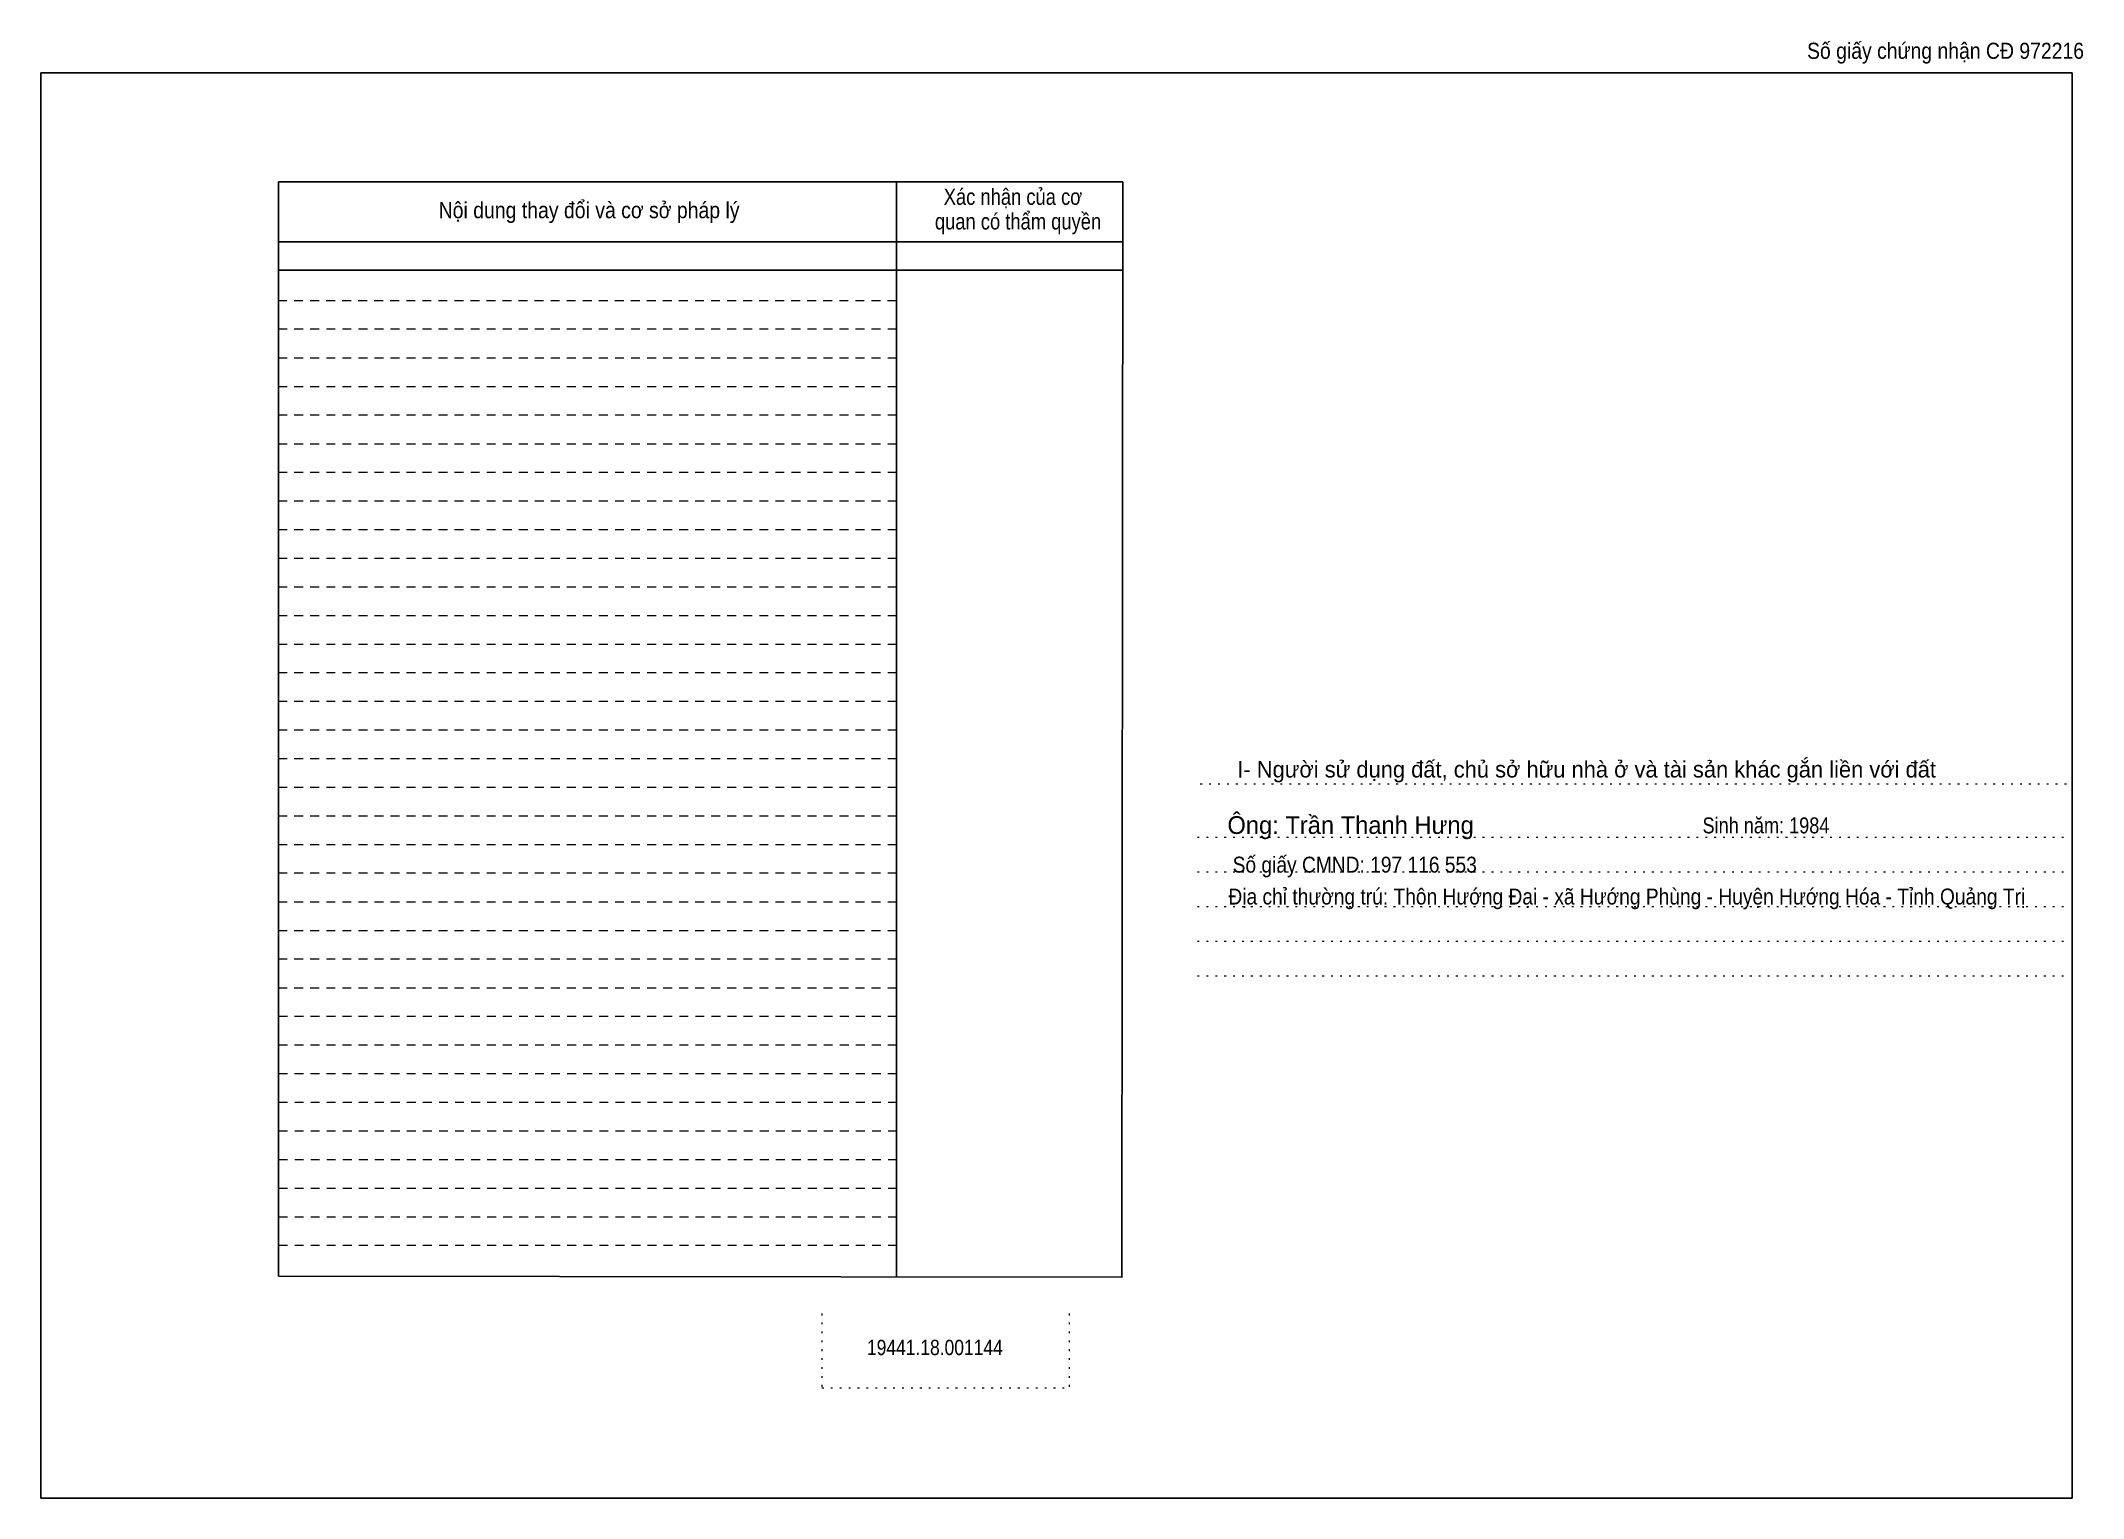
# Model space of a CAD drawing. Header units: metres. Extents: x 532982 to 534558, y 1849199 to 1850105.
# Drawn here: x 532982.1 to 533394.7, y 1849810.9 to 1850105.3 of the extents above; entities that cross this region are included whole.
import ezdxf
from ezdxf.enums import TextEntityAlignment as Align

# ---------------------------------------------------------------- set-up
doc = ezdxf.new("R2010")
doc.units = ezdxf.units.M
doc.header["$LTSCALE"] = 1.2
doc.linetypes.add('DOTTED', pattern=[1.5, 0.3, -1.2])
doc.linetypes.add('SHORT_DASHED', pattern=[2.7, 1.5, -1.2])
for name, color, linetype, lineweight in [('1', 7, 'DOTTED', 13), ('2', 7, 'SHORT_DASHED', 13), ('28', 7, 'Continuous', 25)]:
    doc.layers.add(name, color=color, linetype=linetype, lineweight=lineweight)
for name, color, linetype in [('18', 7, 'Continuous'), ('19', 7, 'Continuous'), ('40', 7, 'Continuous'), ('9', 7, 'Continuous')]:
    doc.layers.add(name, color=color, linetype=linetype)

msp = doc.modelspace()

# ---------------------------------------------------------------- texts
at = {"layer": '18', "width": 0.85}
msp.add_text('19441.18.001144', height=3.1, dxfattribs=at).set_placement((533162.715, 1849839.8), align=Align.CENTER)
at = {"layer": '19'}
msp.add_text('Ông: Trần Thanh Hưng', height=3.58, dxfattribs=at).set_placement((533246.705, 1849945.1), align=Align.CENTER)
at = {"layer": '2'}
for s, width, p in [('Xác nhận của cơ', 0.85, (533178.495, 1850072.2)), ('Xác nhận của cơ', 0.85, (533178.495, 1850072.2)), ('Nội dung thay đổi và cơ sở pháp lý', 0.9, (533092.86, 1850069.5)), ('Nội dung thay đổi và cơ sở pháp lý', 0.9, (533092.86, 1850069.5)), (' quan có thẩm quyền', 0.85, (533179, 1850067.22)), (' quan có thẩm quyền', 0.85, (533179, 1850067.22))]:
    msp.add_text(s, height=3.261, dxfattribs=dict(at, width=width)).set_placement(p, align=Align.CENTER)
at = {"layer": '28'}
msp.add_text('I- Người sử dụng đất, chủ sở hữu nhà ở và tài sản khác gắn liền với đất', height=3.306, dxfattribs=at).set_placement((533294.395, 1849956.5), align=Align.CENTER)
at = {"layer": '28', "width": 0.9}
msp.add_text('Địa chỉ thường trú: Thôn Hướng Đại - xã Hướng Phùng - Huyện Hướng Hóa - Tỉnh Quảng Trị', height=3.22, dxfattribs=at).set_placement((533302.505, 1849930.84), align=Align.CENTER)
at = {"layer": '40', "width": 0.9}
msp.add_text('Số giấy chứng nhận CĐ 972216', height=3.253, dxfattribs=at).set_placement((533366.895, 1850101.7), align=Align.CENTER)
at = {"layer": '9'}
for s, width, p in [('Sinh năm: 1984', 0.85, (533330.615, 1849945.21)), ('Số giấy CMND: 197 116 553', 0.9, (533247.54, 1849937.28))]:
    msp.add_text(s, height=3.22, dxfattribs=dict(at, width=width)).set_placement(p, align=Align.CENTER)

# ---------------------------------------------------------------- linework, layer by layer
at = {"layer": '1'}
for p, q in [((533216.34, 1849955.24), (533392.46, 1849955.24)), ((533215.78, 1849944.44), (533391.86, 1849944.44)), ((533215.78, 1849937.46), (533391.86, 1849937.46)), ((533215.78, 1849930.44), (533391.86, 1849930.44)), ((533215.78, 1849923.46), (533391.86, 1849923.46)), ((533215.78, 1849916.44), (533391.86, 1849916.44)), ((533139.9, 1849848.18), (533139.9, 1849833.16)), ((533189.86, 1849848.18), (533189.86, 1849833.16)), ((533139.9, 1849833.16), (533189.86, 1849833.16))]:
    msp.add_line(p, q, dxfattribs=at)
at = {"layer": '1', "linetype": 'Continuous'}
for points in [[(532982.1, 1849810.9), (533392.5, 1849810.9), (533392.5, 1850098.9), (532982.1, 1850098.9)], [(532982.1, 1850098.9), (533392.5, 1850098.9), (533392.5, 1849810.9), (532982.1, 1849810.9)], [(532982.1, 1849810.9), (533392.5, 1849810.9), (533392.5, 1850098.9), (532982.1, 1850098.9)]]:
    msp.add_lwpolyline(points, close=True, dxfattribs=at)
at = {"layer": '2', "linetype": 'Continuous', "lineweight": 25}
for p, q in [((533200.66, 1850076.82), (533030.1, 1850076.82)), ((533030.1, 1850076.82), (533030.1, 1849855.78)), ((533154.94, 1850076.82), (533154.98, 1849855.62)), ((533200.66, 1850064.74), (533030.34, 1850064.74)), ((533200.66, 1850058.98), (533030.34, 1850058.98))]:
    msp.add_line(p, q, dxfattribs=at)
at = {"layer": '2'}
for p, q in [((533154.94, 1850052.82), (533030.1, 1850052.82)), ((533154.98, 1850047.06), (533030.1, 1850047.06)), ((533154.98, 1850047.06), (533030.1, 1850047.06)), ((533154.98, 1850041.24), (533030.1, 1850041.24)), ((533154.98, 1850035.46), (533030.1, 1850035.46)), ((533154.98, 1850029.7), (533030.1, 1850029.7)), ((533154.98, 1850023.88), (533030.1, 1850023.88)), ((533154.98, 1850018.12), (533030.1, 1850018.12)), ((533154.98, 1850012.34), (533030.1, 1850012.34)), ((533154.98, 1850006.54), (533030.1, 1850006.54)), ((533154.98, 1850000.76), (533030.1, 1850000.76)), ((533154.98, 1849994.98), (533030.1, 1849994.98)), ((533154.98, 1849989.18), (533030.1, 1849989.18)), ((533154.98, 1849983.4), (533030.1, 1849983.4)), ((533154.98, 1849977.62), (533030.1, 1849977.62)), ((533154.98, 1849971.86), (533030.1, 1849971.86)), ((533154.98, 1849966.04), (533030.1, 1849966.04)), ((533154.98, 1849960.26), (533030.1, 1849960.26)), ((533154.98, 1849954.5), (533030.1, 1849954.5)), ((533154.98, 1849948.68), (533030.1, 1849948.68)), ((533154.98, 1849942.9), (533030.1, 1849942.9)), ((533154.98, 1849937.14), (533030.1, 1849937.14)), ((533154.98, 1849931.32), (533030.1, 1849931.32)), ((533154.98, 1849925.54), (533030.1, 1849925.54)), ((533154.98, 1849919.78), (533030.1, 1849919.78)), ((533154.98, 1849913.96), (533030.1, 1849913.96)), ((533155.02, 1849908.2), (533030.1, 1849908.2)), ((533155.02, 1849902.42), (533030.1, 1849902.42)), ((533155.02, 1849896.62), (533030.1, 1849896.62)), ((533155.06, 1849890.84), (533030.1, 1849890.84)), ((533155.06, 1849885.06), (533030.1, 1849885.06)), ((533155.06, 1849879.26), (533030.1, 1849879.26)), ((533155.06, 1849873.48), (533030.1, 1849873.48)), ((533155.06, 1849867.7), (533030.1, 1849867.7)), ((533155.06, 1849861.94), (533030.1, 1849861.94))]:
    msp.add_line(p, q, dxfattribs=at)
at = {"layer": '2', "linetype": 'Continuous', "lineweight": 25}
msp.add_lwpolyline([(533200.66, 1850076.82), (533200.5, 1849855.54), (533030.1, 1849855.78)], dxfattribs=at)

msp.set_redraw_order([(e.dxf.handle, doc.entitydb.next_handle()) for e in msp.query("TEXT MTEXT ATTDEF DIMENSION ARC_DIMENSION")])  # texts and dimensions are drawn at this point

doc.saveas('drawing.dxf')
